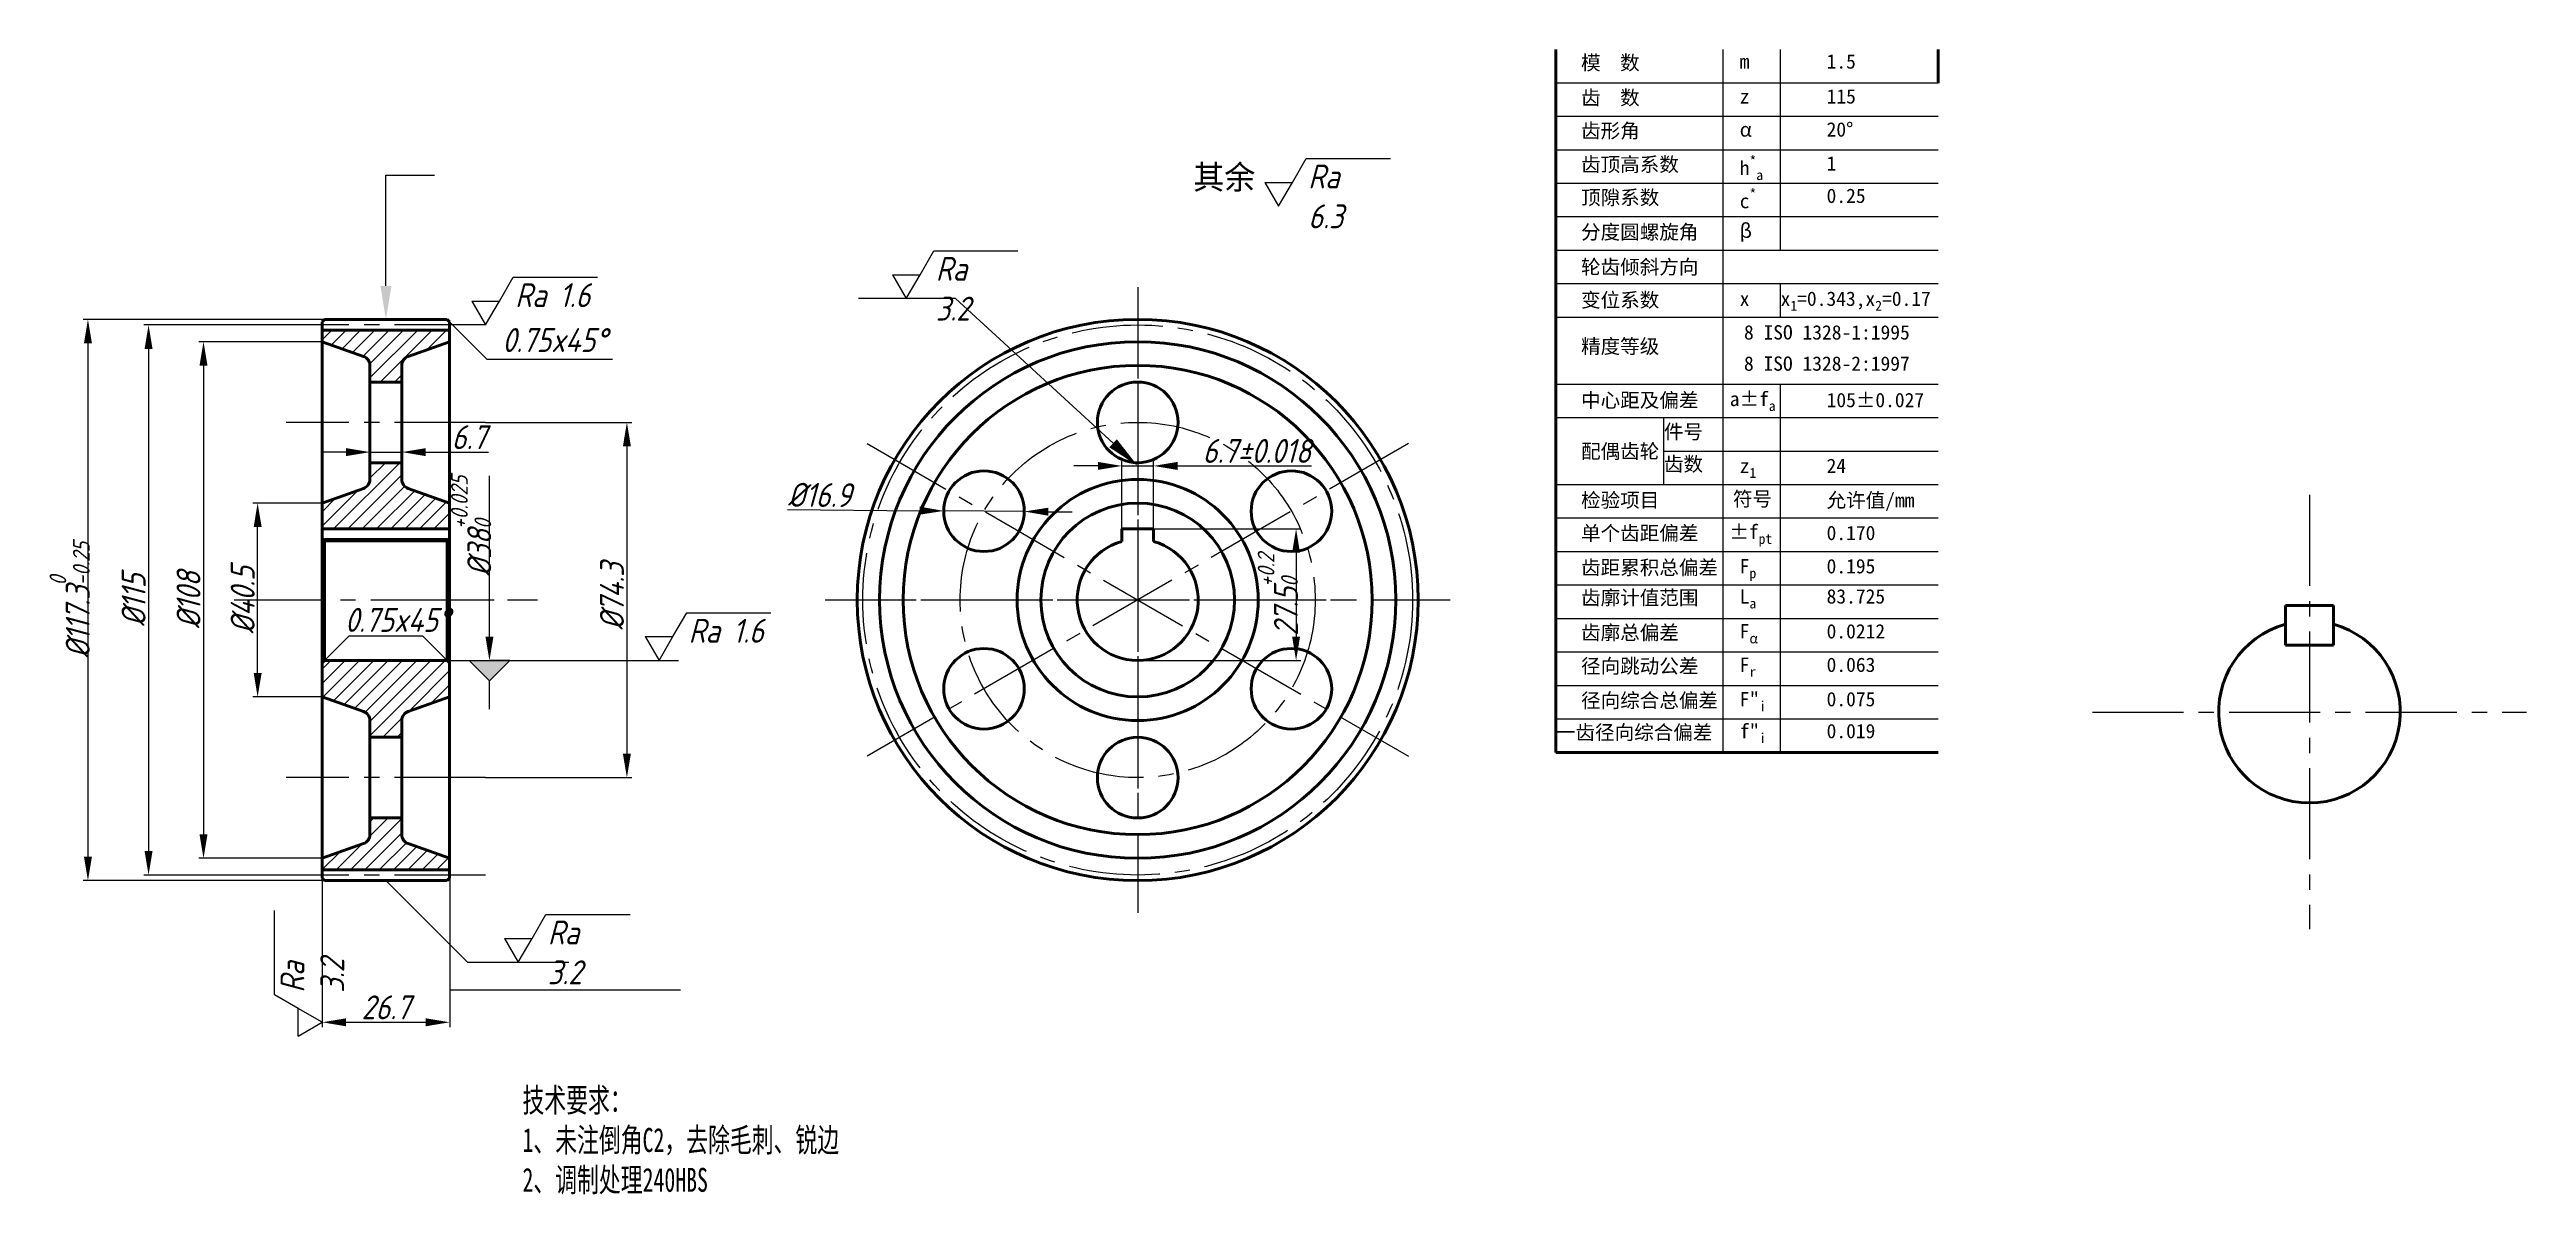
# Model space of a CAD drawing. Header units: millimetres. Extents: x -1183 to 2192, y -627 to 612.
# Drawn here: x -1183 to -665, y 65 to 305 of the extents above; entities that cross this region are included whole.
import ezdxf
from ezdxf import colors
from ezdxf.entities.mleader import LeaderData, LeaderLine
from ezdxf.math import Vec2, Vec3

# ---------------------------------------------------------------- set-up
doc = ezdxf.new("R2010")
doc.units = ezdxf.units.MM
doc.linetypes.add('CENTER2', pattern=[28.575, 19.05, -3.175, 3.175, -3.175])
doc.layers.add('6文字层', color=7, linetype='Continuous')
for name, color, linetype, lineweight in [('剖面线', 7, 'Continuous', 25), ('标注', 7, 'Continuous', 25), ('点划线', 7, 'CENTER2', 25), ('粗实线', 7, 'Continuous', 50), ('细实线', 7, 'Continuous', 25)]:
    doc.layers.add(name, color=color, linetype=linetype, lineweight=lineweight)
doc.styles.add('标注字体', font='gbeitc.shx', dxfattribs={"height": 5, "bigfont": 'gbcbig.shx'})
doc.styles.add('汉字', font='', dxfattribs={"width": 0.67, "height": 3.5})
doc.styles.get('汉字').set_extended_font_data('FangSong_GB2312')
doc.dimstyles.new('副本 标注', dxfattribs={"dimtxt": 5, "dimasz": 5, "dimexe": 1, "dimexo": 0, "dimtad": 1, "dimdec": 1, "dimlfac": 1.5, "dimdsep": 46, "dimtxsty": '标注字体', "dimblk2": 'NONE', "dimsah": 1, "dimcen": -1, "dimadec": 0, "dimazin": 0, "dimtfac": 1, "dimtdec": 1, "dimtmove": 0, "dimatfit": 3, "dimfxl": 1, "dimarcsym": 0})
doc.dimstyles.new('标注', dxfattribs={"dimtxt": 5, "dimasz": 5, "dimexe": 1, "dimexo": 0, "dimtad": 1, "dimdec": 1, "dimdsep": 46, "dimtxsty": '标注字体', "dimcen": -1, "dimadec": 0, "dimazin": 0, "dimtfac": 1, "dimtdec": 1, "dimtmove": 0, "dimatfit": 3, "dimfxl": 1, "dimarcsym": 0})
doc.dimstyles.new('轴径 标注', dxfattribs={"dimtxt": 5, "dimasz": 5, "dimexe": 1, "dimexo": 0, "dimtad": 1, "dimdec": 1, "dimdsep": 46, "dimtxsty": '标注字体', "dimcen": -1, "dimadec": 0, "dimazin": 0, "dimtfac": 1, "dimtdec": 1, "dimtmove": 0, "dimatfit": 3, "dimfxl": 1, "dimarcsym": 0})

msp = doc.modelspace()

# ---------------------------------------------------------------- texts
at = {"layer": '6文字层', "color": 0, "insert": (-1084.132, 87.688), "char_height": 5, "width": 201.64302, "attachment_point": 1, "style": '汉字'}
msp.add_mtext('{\\fSimSun|b0|i0|c134|p2;技术要求：\\P1、未注倒角C2，去除毛刺、锐边\\P2、调制处理240HBS}', dxfattribs=at)
at = {"layer": '标注', "insert": (-943.822, 280.649), "char_height": 5, "attachment_point": 1}
msp.add_mtext_dynamic_manual_height_columns('其余', width=26.87848, gutter_width=25, heights=[0], dxfattribs=at)
at = {"layer": '标注', "char_height": 5, "attachment_point": 1, "style": '标注字体'}
for s, width, gutter_width, insert in [('Ra 6.3', 14.83215, 25, (-919.765, 280.797)), ('Ra 3.2', 14.83215, 25, (-997.678, 261.497)), ('Ra 1.6', 14.83215, 25, (-1085.672, 255.984)), ('0.75x45°', 7.5886, 12.5, (-1088.38, 246.599)), ('0.75x45°', 7.5886, 12.5, (-1121.282, 188.087)), ('Ra 1.6', 14.83215, 25, (-1049.376, 185.817)), ('Ra 3.2', 14.83215, 25, (-1078.833, 122.735))]:
    msp.add_mtext_dynamic_manual_height_columns(s, width=width, gutter_width=gutter_width, heights=[0], dxfattribs=dict(at, insert=insert))
at = {"layer": '标注', "insert": (-1134.765, 107.636), "char_height": 5, "attachment_point": 1, "rotation": 90, "style": '标注字体'}
msp.add_mtext_dynamic_manual_height_columns('Ra 3.2', width=14.83215, gutter_width=25, heights=[0], dxfattribs=at)
at = {"layer": '粗实线', "char_height": 3, "attachment_point": 1}
for s, width, heights, insert in [('{\\fSimSun|b0|i0|c134|p2;模  数}', 13.01981, [8.06], (-862.682, 303.575)), ('{\\fSimSun|b0|i0|c134|p2;m}', 13.01981, [8.06], (-829.496, 303.847)), ('{\\fSimSun|b0|i0|c134|p2;1.5}', 13.01981, [8.06], (-811.316, 303.847)), ('{\\fSimSun|b0|i0|c134|p2;齿  数}', 13.01981, [8.06], (-862.682, 296.272)), ('{\\fSimSun|b0|i0|c134|p2;z}', 13.01981, [8.06], (-829.496, 296.544)), ('{\\fSimSun|b0|i0|c134|p2;115}', 13.01981, [8.06], (-811.316, 296.544)), ('{\\fSimSun|b0|i0|c134|p2;齿形角}', 13.01981, [8.06], (-862.682, 289.357)), ('{\\fSimSun|b0|i0|c134|p2;α}', 13.01981, [8.06], (-829.496, 289.629)), ('{\\fSimSun|b0|i0|c134|p2;20°}', 13.01981, [8.06], (-811.316, 289.629)), ('{\\fSimSun|b0|i0|c134|p2;齿顶高系数}', 22.7328, [7.199], (-862.682, 282.319)), ('\\A1;{\\fSimSun|b0|i0|c134|p2;h\\H0.7x;\\S*^ ;\\S^ a;}', 13.01981, [8.06], (-829.496, 282.591)), ('{\\fSimSun|b0|i0|c134|p2;1}', 13.01981, [8.06], (-811.316, 282.524)), ('{\\fSimSun|b0|i0|c134|p2;顶隙系数}', 19.36459, [7.512], (-862.682, 275.404)), ('\\A1;{\\fSimSun|b0|i0|c134|p2;c\\H0.7x;\\S*^ ;}', 13.01981, [8.06], (-829.496, 275.677)), ('{\\fSimSun|b0|i0|c134|p2;0.25}', 13.01981, [8.06], (-811.316, 275.761)), ('{\\fSimSun|b0|i0|c134|p2;分度圆螺旋角}', 26.25767, [7.825], (-862.682, 268.19)), ('{\\fSimSun|b0|i0|c134|p2;β}', 13.01981, [8.06], (-829.496, 268.462)), ('{\\fSimSun|b0|i0|c134|p2;轮齿倾斜方向}', 27.19764, [7.825], (-862.682, 260.886)), ('{\\fSimSun|b0|i0|c134|p2;变位系数}', 18.68627, [8.312], (-862.682, 253.972)), ('\\A1;{\\fSimSun|b0|i0|c134|p2;x\\H0.7x;\\S^ 1;\\H1.4286x;=0.343,x\\H0.7x;\\S^ 2;\\H1.4286x;=0.17}', 37.85733, [8.06], (-820.942, 254.244)), ('{\\fSimSun|b0|i0|c134|p2;x}', 13.01981, [8.06], (-829.496, 254.244)), ('{\\fSimSun|b0|i0|c134|p2;精度等级}', 17.43024, [8.06], (-862.682, 244.291)), ('{\\fSimSun|b0|i0|c134|p2;8 ISO 1328-1:1995}', 37.53535, [5.839], (-828.603, 247.206)), ('{\\fSimSun|b0|i0|c134|p2;8 ISO 1328-2:1997}', 37.53535, [5.839], (-828.603, 240.68)), ('{\\fSimSun|b0|i0|c134|p2;中心距及偏差}', 26.30754, [6.953], (-862.682, 233.019)), ('\\A1;{\\fSimSun|b0|i0|c134|p2;a\\H1x;%%P\\H1x;f\\H0.7x;\\S^ a;}', 13.01981, [8.06], (-831.573, 233.292)), ('{\\fSimSun|b0|i0|c134|p2;105%%P0.027}', 13.01981, [8.06], (-811.316, 233.057)), ('{\\fSimSun|b0|i0|c134|p2;件号}', 13.01981, [8.06], (-845.345, 226.443)), ('{\\fSimSun|b0|i0|c134|p2;配偶齿轮}', 18.59677, [8.458], (-862.682, 222.345)), ('{\\fSimSun|b0|i0|c134|p2;齿数}', 13.01981, [8.06], (-845.345, 219.673)), ('\\A1;{\\fSimSun|b0|i0|c134|p2;z\\H0.7x;\\S^ 1;}', 13.01981, [8.06], (-829.496, 219.303)), ('{\\fSimSun|b0|i0|c134|p2;24}', 13.01981, [8.06], (-811.316, 219.303)), ('{\\fSimSun|b0|i0|c134|p2;检验项目}', 17.32204, [8.618], (-862.682, 212.116)), ('{\\fSimSun|b0|i0|c134|p2;符号}', 13.01981, [8.06], (-830.908, 212.388)), ('{\\fSimSun|b0|i0|c134|p2;允许值/mm}', 22.01881, [7.366], (-811.336, 212.116)), ('{\\fSimSun|b0|i0|c134|p2;单个齿距偏差}', 28.09619, [8.571], (-862.682, 205.232)), ('\\A1;{\\fSimSun|b0|i0|c134|p2;%%Pf\\H0.7x;\\S^ pt;}', 15.85117, [8.06], (-831.658, 205.505)), ('{\\fSimSun|b0|i0|c134|p2;0.170}', 13.01981, [8.06], (-811.316, 205.27)), ('{\\fSimSun|b0|i0|c134|p2;齿距累积总偏差}', 34.85959, [7.16], (-862.682, 198.043)), ('\\A1;{\\fSimSun|b0|i0|c134|p2;F\\H0.7x;\\S^ p;}', 13.01981, [8.06], (-829.496, 198.315)), ('{\\fSimSun|b0|i0|c134|p2;0.195}', 13.01981, [8.06], (-811.316, 198.315)), ('{\\fSimSun|b0|i0|c134|p2;齿廓计值范围}', 25.19354, [6.097], (-862.682, 191.734)), ('\\A1;{\\fSimSun|b0|i0|c134|p2;L\\H0.7x;\\S^ a;}', 13.01981, [8.06], (-829.496, 192.006)), ('{\\fSimSun|b0|i0|c134|p2;83.725}', 13.01981, [8.06], (-811.316, 192.006)), ('{\\fSimSun|b0|i0|c134|p2;齿廓总偏差}', 24.40814, [8.06], (-862.682, 184.43)), ('\\A1;{\\fSimSun|b0|i0|c134|p2;F\\H0.7x;\\S^ α;}', 13.01981, [8.06], (-829.496, 184.703)), ('{\\fSimSun|b0|i0|c134|p2;0.0212}', 13.01981, [8.06], (-811.316, 184.703)), ('{\\fSimSun|b0|i0|c134|p2;径向跳动公差}', 27.45736, [9.21], (-862.682, 177.435)), ('\\A1;{\\fSimSun|b0|i0|c134|p2;F\\H0.7x;\\S^ r;}', 13.01981, [8.06], (-829.496, 177.708)), ('{\\fSimSun|b0|i0|c134|p2;0.063}', 13.01981, [8.06], (-811.316, 177.708)), ('{\\fSimSun|b0|i0|c134|p2;径向综合总偏差}', 29.60381, [9.09], (-862.682, 170.245)), ('\\A1;{\\fSimSun|b0|i0|c134|p2;F"\\H0.7x;\\S^ i;}', 13.01981, [8.06], (-829.496, 170.517)), ('{\\fSimSun|b0|i0|c134|p2;0.075}', 13.01981, [8.06], (-811.316, 170.517)), ('{\\fSimSun|b0|i0|c134|p2;一齿径向综合偏差}', 35.08918, [9.09], (-867.942, 163.569)), ('\\A1;{\\fSimSun|b0|i0|c134|p2;f"\\H0.7x;\\S^ i;}', 13.01981, [8.06], (-829.496, 163.841)), ('{\\fSimSun|b0|i0|c134|p2;0.019}', 13.01981, [8.06], (-811.316, 163.841))]:
    msp.add_mtext_dynamic_manual_height_columns(s, width=width, gutter_width=35, heights=heights, dxfattribs=dict(at, insert=insert))

# ---------------------------------------------------------------- blocks, each defined once
blk = doc.blocks.new('*D2')
at = {"layer": 'Defpoints', "color": 0, "transparency": 16777216}
for p in [(-1139.54, 210.02), (-1126.03, 210.02), (-1126.03, 169.48)]:
    blk.add_point(p, dxfattribs=at)
at = {"layer": '标注', "color": 0, "lineweight": -2, "transparency": 16777216}
for p, q in [((-1126.03, 210.02), (-1140.54, 210.02)), ((-1139.54, 174.48), (-1139.54, 205.02)), ((-1126.03, 169.48), (-1140.54, 169.48))]:
    blk.add_line(p, q, dxfattribs=at)
at = {"layer": '标注', "color": 0, "transparency": 16777216}
for points in [[(-1140.37, 205.02), (-1138.7, 205.02), (-1139.54, 210.02)], [(-1140.37, 174.48), (-1138.7, 174.48), (-1139.54, 169.48)]]:
    blk.add_solid(points, dxfattribs=at)
at = {"layer": '标注', "color": 0, "transparency": 16777216, "insert": (-1142.66, 189.75), "char_height": 5, "attachment_point": 5, "rotation": 90, "style": '标注字体'}
blk.add_mtext('%%C40.5', dxfattribs=at)
blk = doc.blocks.new('*D3')
at = {"layer": 'Defpoints', "color": 0, "transparency": 16777216}
for p in [(-1126.03, 243.75), (-1150.86, 135.75), (-1126.03, 135.75)]:
    blk.add_point(p, dxfattribs=at)
at = {"layer": '标注', "color": 0, "lineweight": -2, "transparency": 16777216}
for p, q in [((-1126.03, 243.75), (-1151.86, 243.75)), ((-1150.86, 238.75), (-1150.86, 140.75)), ((-1126.03, 135.75), (-1151.86, 135.75))]:
    blk.add_line(p, q, dxfattribs=at)
at = {"layer": '标注', "color": 0, "transparency": 16777216}
for points in [[(-1151.7, 238.75), (-1150.03, 238.75), (-1150.86, 243.75)], [(-1151.7, 140.75), (-1150.03, 140.75), (-1150.86, 135.75)]]:
    blk.add_solid(points, dxfattribs=at)
at = {"layer": '标注', "color": 0, "transparency": 16777216, "insert": (-1153.99, 189.75), "char_height": 5, "attachment_point": 5, "rotation": 90, "style": '标注字体'}
blk.add_mtext('%%C108', dxfattribs=at)
blk = doc.blocks.new('*D4')
at = {"layer": 'Defpoints', "color": 0, "transparency": 16777216}
for p in [(-1133.54, 247.25), (-1162.36, 132.25), (-1133.54, 132.25)]:
    blk.add_point(p, dxfattribs=at)
at = {"layer": '标注', "color": 0, "lineweight": -2, "transparency": 16777216}
for p, q in [((-1133.54, 247.25), (-1163.36, 247.25)), ((-1162.36, 242.25), (-1162.36, 137.25)), ((-1133.54, 132.25), (-1163.36, 132.25))]:
    blk.add_line(p, q, dxfattribs=at)
at = {"layer": '标注', "color": 0, "transparency": 16777216}
for points in [[(-1163.19, 242.25), (-1161.52, 242.25), (-1162.36, 247.25)], [(-1163.19, 137.25), (-1161.52, 137.25), (-1162.36, 132.25)]]:
    blk.add_solid(points, dxfattribs=at)
at = {"layer": '标注', "color": 0, "transparency": 16777216, "insert": (-1165.48, 189.75), "char_height": 5, "attachment_point": 5, "rotation": 90, "style": '标注字体'}
blk.add_mtext('%%C115', dxfattribs=at)
blk = doc.blocks.new('*D5')
at = {"layer": 'Defpoints', "color": 0, "transparency": 16777216}
for p in [(-1099.86, 248.42), (-1175.04, 131.08), (-1099.86, 131.08)]:
    blk.add_point(p, dxfattribs=at)
at = {"layer": '标注', "color": 0, "lineweight": -2, "transparency": 16777216}
for p, q in [((-1099.86, 248.42), (-1176.04, 248.42)), ((-1175.04, 243.42), (-1175.04, 136.08)), ((-1099.86, 131.08), (-1176.04, 131.08))]:
    blk.add_line(p, q, dxfattribs=at)
at = {"layer": '标注', "color": 0, "transparency": 16777216}
for points in [[(-1175.87, 243.42), (-1174.2, 243.42), (-1175.04, 248.42)], [(-1175.87, 136.08), (-1174.2, 136.08), (-1175.04, 131.08)]]:
    blk.add_solid(points, dxfattribs=at)
at = {"layer": '标注', "color": 0, "transparency": 16777216, "insert": (-1178.87, 189.75), "char_height": 5, "attachment_point": 5, "rotation": 90, "style": '标注字体'}
blk.add_mtext('%%C117.3{\\H0.7x;\\S0^ -0.25;}', dxfattribs=at)
blk = doc.blocks.new('*D6')
at = {"layer": 'Defpoints', "color": 0, "transparency": 16777216}
for p in [(-1091.85, 226.88), (-1091.85, 152.61), (-1062.29, 152.61)]:
    blk.add_point(p, dxfattribs=at)
at = {"layer": '标注', "color": 0, "lineweight": -2, "transparency": 16777216}
for p, q in [((-1091.85, 226.88), (-1061.29, 226.88)), ((-1062.29, 221.88), (-1062.29, 157.61)), ((-1091.85, 152.61), (-1061.29, 152.61))]:
    blk.add_line(p, q, dxfattribs=at)
at = {"layer": '标注', "color": 0, "transparency": 16777216}
for points in [[(-1063.12, 221.88), (-1061.46, 221.88), (-1062.29, 226.88)], [(-1063.12, 157.61), (-1061.46, 157.61), (-1062.29, 152.61)]]:
    blk.add_solid(points, dxfattribs=at)
at = {"layer": '标注', "color": 0, "transparency": 16777216, "insert": (-1065.41, 190.52), "char_height": 5, "attachment_point": 5, "rotation": 90, "style": '标注字体'}
blk.add_mtext('%%C74.3', dxfattribs=at)
blk = doc.blocks.new('*D7')
at = {"layer": 'Defpoints', "color": 0, "transparency": 16777216}
for p in [(-1126.03, 131.58), (-1099.36, 131.58), (-1099.36, 101.46)]:
    blk.add_point(p, dxfattribs=at)
at = {"layer": '标注', "color": 0, "lineweight": -2, "transparency": 16777216}
for p, q in [((-1126.03, 131.58), (-1126.03, 100.46)), ((-1099.36, 131.58), (-1099.36, 100.46)), ((-1121.03, 101.46), (-1104.36, 101.46))]:
    blk.add_line(p, q, dxfattribs=at)
at = {"layer": '标注', "color": 0, "transparency": 16777216}
for points in [[(-1121.03, 102.29), (-1121.03, 100.62), (-1126.03, 101.46)], [(-1104.36, 102.29), (-1104.36, 100.62), (-1099.36, 101.46)]]:
    blk.add_solid(points, dxfattribs=at)
at = {"layer": '标注', "color": 0, "transparency": 16777216, "insert": (-1112.7, 104.58), "char_height": 5, "attachment_point": 5, "style": '标注字体'}
blk.add_mtext('26.7', dxfattribs=at)
blk = doc.blocks.new('*D8')
at = {"layer": 'Defpoints', "color": 0, "transparency": 16777216}
for p in [(-996.02, 208.38), (-979.16, 208.25)]:
    blk.add_point(p, dxfattribs=at)
at = {"layer": '标注', "color": 0, "lineweight": -2, "transparency": 16777216}
for p, q in [((-1028.72, 208.64), (-1001.02, 208.42)), ((-979.16, 208.25), (-996.02, 208.38)), ((-974.16, 208.21), (-969.16, 208.17))]:
    blk.add_line(p, q, dxfattribs=at)
at = {"layer": '标注', "color": 0, "transparency": 16777216}
for points in [[(-1001.01, 209.26), (-1001.03, 207.59), (-996.02, 208.38)], [(-974.15, 209.04), (-974.16, 207.38), (-979.16, 208.25)]]:
    blk.add_solid(points, dxfattribs=at)
at = {"layer": '标注', "color": 0, "transparency": 16777216, "insert": (-1021.98, 211.71), "char_height": 5, "attachment_point": 5, "rotation": 359.5469, "style": '标注字体'}
blk.add_mtext('%%C16.9', dxfattribs=at)
blk = doc.blocks.new('*D9')
at = {"layer": 'Defpoints', "color": 0, "transparency": 16777216}
for p in [(-1116.03, 220.93), (-1109.36, 220.93), (-1109.36, 220.67)]:
    blk.add_point(p, dxfattribs=at)
at = {"layer": '标注', "color": 0, "lineweight": -2, "transparency": 16777216}
for p, q in [((-1121.03, 220.67), (-1126.03, 220.67)), ((-1116.03, 220.93), (-1116.03, 219.67)), ((-1116.03, 220.67), (-1109.36, 220.67)), ((-1109.36, 220.93), (-1109.36, 219.67)), ((-1104.36, 220.67), (-1091.24, 220.67))]:
    blk.add_line(p, q, dxfattribs=at)
at = {"layer": '标注', "color": 0, "transparency": 16777216}
for points in [[(-1121.03, 221.5), (-1121.03, 219.83), (-1116.03, 220.67)], [(-1104.36, 221.5), (-1104.36, 219.83), (-1109.36, 220.67)]]:
    blk.add_solid(points, dxfattribs=at)
at = {"layer": '标注', "color": 0, "transparency": 16777216, "insert": (-1095.3, 223.79), "char_height": 5, "attachment_point": 5, "style": '标注字体'}
blk.add_mtext('6.7', dxfattribs=at)
blk = doc.blocks.new('*D11')
at = {"layer": 'Defpoints', "color": 0, "transparency": 16777216}
for p in [(-1099.36, 189.75), (-1091.04, 189.75), (-1099.86, 177.08)]:
    blk.add_point(p, dxfattribs=at)
at = {"layer": '标注', "color": 0, "lineweight": -2, "transparency": 16777216}
for p, q in [((-1091.04, 189.75), (-1091.04, 215.68)), ((-1099.36, 189.75), (-1090.04, 189.75)), ((-1091.04, 182.08), (-1091.04, 189.75)), ((-1099.86, 177.08), (-1090.04, 177.08))]:
    blk.add_line(p, q, dxfattribs=at)
at = {"layer": '标注', "color": 0, "transparency": 16777216}
blk.add_solid([(-1091.88, 182.08), (-1090.21, 182.08), (-1091.04, 177.08)], dxfattribs=at)
at = {"layer": '标注', "color": 0, "transparency": 16777216, "insert": (-1094.88, 205.21), "char_height": 5, "attachment_point": 5, "rotation": 90, "style": '标注字体'}
blk.add_mtext('%%C38{\\H0.7x;\\S+0.025^ 0;}', dxfattribs=at)
blk = doc.blocks.new('_None')
blk = doc.blocks.new('*D13')
at = {"layer": 'Defpoints', "color": 0, "transparency": 16777216}
for p in [(-952.1, 217.78), (-958.76, 204.62), (-952.1, 204.62)]:
    blk.add_point(p, dxfattribs=at)
at = {"layer": '标注', "color": 0, "lineweight": -2, "transparency": 16777216}
for p, q in [((-963.76, 217.78), (-968.76, 217.78)), ((-958.76, 204.62), (-958.76, 218.78)), ((-958.76, 217.78), (-952.1, 217.78)), ((-952.1, 204.62), (-952.1, 218.78)), ((-947.1, 217.78), (-919.07, 217.78))]:
    blk.add_line(p, q, dxfattribs=at)
at = {"layer": '标注', "color": 0, "transparency": 16777216}
for points in [[(-963.76, 218.62), (-963.76, 216.95), (-958.76, 217.78)], [(-947.1, 218.62), (-947.1, 216.95), (-952.1, 217.78)]]:
    blk.add_solid(points, dxfattribs=at)
at = {"layer": '标注', "color": 0, "transparency": 16777216, "insert": (-930.53, 220.91), "char_height": 5, "attachment_point": 5, "style": '标注字体'}
blk.add_mtext('6.7%%P0.018', dxfattribs=at)
blk = doc.blocks.new('*D14')
at = {"layer": 'Defpoints', "color": 0, "transparency": 16777216}
for p in [(-955.43, 204.62), (-955.43, 177.08), (-922.3, 177.08)]:
    blk.add_point(p, dxfattribs=at)
at = {"layer": '标注', "color": 0, "lineweight": -2, "transparency": 16777216}
for p, q in [((-955.43, 204.62), (-921.3, 204.62)), ((-922.3, 199.62), (-922.3, 182.08)), ((-955.43, 177.08), (-921.3, 177.08))]:
    blk.add_line(p, q, dxfattribs=at)
at = {"layer": '标注', "color": 0, "transparency": 16777216}
for points in [[(-923.13, 199.62), (-921.47, 199.62), (-922.3, 204.62)], [(-923.13, 182.08), (-921.47, 182.08), (-922.3, 177.08)]]:
    blk.add_solid(points, dxfattribs=at)
at = {"layer": '标注', "color": 0, "transparency": 16777216, "insert": (-926.13, 190.85), "char_height": 5, "attachment_point": 5, "rotation": 90, "style": '标注字体'}
blk.add_mtext('27.5{\\H0.7x;\\S+0.2^ 0;}', dxfattribs=at)

# ---------------------------------------------------------------- dimensions: what is measured, and where the dimension line sits
at = {"layer": '标注'}
dim = msp.add_linear_dim(base=(-1175.037, 131.08), p1=(-1099.865, 248.42), p2=(-1099.865, 131.08), angle=90, text='<>{\\H0.7x;\\S0^ -0.25;}', dimstyle='轴径 标注', override={"dimpost": '%%C<>'}, dxfattribs=at)
dim.commit()
dim.dimension.update_dxf_attribs({"geometry": '*D5', "text_midpoint": (-1175.037, 189.75), "dimtype": 160})
for base, p1, p2, picture, middle in [((-1162.358, 132.25), (-1133.542, 247.25), (-1133.542, 132.25), '*D4', (-1162.358, 189.75)), ((-1150.863, 135.746), (-1126.031, 243.753), (-1126.031, 135.746), '*D3', (-1150.863, 189.75)), ((-1062.289, 152.615), (-1091.853, 226.885), (-1091.853, 152.615), '*D6', (-1062.289, 190.516)), ((-1139.537, 210.016), (-1126.031, 169.483), (-1126.031, 210.016), '*D2', (-1139.537, 189.75))]:
    dim = msp.add_linear_dim(base=base, p1=p1, p2=p2, angle=90, dimstyle='轴径 标注', override={"dimpost": '%%C<>'}, dxfattribs=at)
    dim.commit()
    dim.dimension.update_dxf_attribs({"geometry": picture, "text_midpoint": middle, "dimtype": 160})
dim = msp.add_linear_dim(base=(-1109.365, 220.668), p1=(-1116.031, 220.925), p2=(-1109.365, 220.925), dimstyle='标注', dxfattribs=at)
dim.commit()
dim.dimension.update_dxf_attribs({"geometry": '*D9', "text_midpoint": (-1095.302, 223.793)})
dim = msp.add_linear_dim(base=(-1091.042, 189.75), p1=(-1099.865, 177.083), p2=(-1099.365, 189.75), angle=90, text='%%C38{\\H0.7x;\\S+0.025^ 0;}', dimstyle='副本 标注', dxfattribs=at)
dim.commit()
dim.dimension.update_dxf_attribs({"geometry": '*D11', "text_midpoint": (-1091.042, 205.213), "dimtype": 160})
dim = msp.add_linear_dim(base=(-952.095, 217.782), p1=(-958.762, 204.616), p2=(-952.095, 204.616), text='<>%%P0.018', dimstyle='标注', dxfattribs=at)
dim.commit()
dim.dimension.update_dxf_attribs({"geometry": '*D13', "text_midpoint": (-930.533, 217.782), "dimtype": 160})
dim = msp.add_diameter_dim_2p(p1=(-979.155, 208.251), p2=(-996.021, 208.384), dimstyle='轴径 标注', override={"dimpost": '%%C<>'}, dxfattribs=at)
dim.commit()
dim.dimension.update_dxf_attribs({"geometry": '*D8', "text_midpoint": (-1022, 208.589), "dimtype": 163})
dim = msp.add_linear_dim(base=(-922.3, 177.083), p1=(-955.428, 204.616), p2=(-955.428, 177.083), angle=90, text='<>{\\H0.7x;\\S+0.2^ 0;}', dimstyle='标注', dxfattribs=at)
dim.commit()
dim.dimension.update_dxf_attribs({"geometry": '*D14', "text_midpoint": (-926.133, 190.85)})
dim = msp.add_linear_dim(base=(-1099.365, 101.455), p1=(-1126.031, 131.58), p2=(-1099.365, 131.58), dimstyle='标注', override={"dimtxsty": '标注字体'}, dxfattribs=at)
dim.commit()
dim.dimension.update_dxf_attribs({"geometry": '*D7', "text_midpoint": (-1112.698, 104.58)})

# ---------------------------------------------------------------- hatches: boundary and pattern name
at = {"layer": '剖面线'}
h = msp.add_hatch(dxfattribs=at)
h.set_pattern_fill('ANSI31', color=256, scale=0.666667)
h.set_pattern_definition([(45, (-1279.4362, 54.8016), (-1.49671, 1.49671), [])])
h.paths.add_polyline_path([(-1099.365, 243.753), (-1099.365, 246.17), (-1112.698, 246.17), (-1126.031, 246.17), (-1126.031, 243.753), (-1117.365, 240.689, -0.3178503), (-1116.031, 238.804), (-1116.031, 235.318), (-1112.698, 235.318), (-1109.365, 235.318), (-1109.365, 238.804, -0.3178503), (-1108.031, 240.689)])
h.paths.add_polyline_path([(-1108.031, 213.08, -0.3178503), (-1109.365, 214.966), (-1109.365, 218.451), (-1112.698, 218.451), (-1116.031, 218.451), (-1116.031, 214.966, -0.3178503), (-1117.365, 213.08), (-1126.031, 210.016), (-1126.031, 204.616), (-1099.365, 204.616), (-1099.365, 210.016)])
h.paths.add_polyline_path([(-1099.365, 169.483), (-1099.365, 176.583), (-1099.865, 177.083), (-1125.531, 177.083), (-1126.031, 176.583), (-1126.031, 169.483), (-1117.365, 166.419, -0.3178503), (-1116.031, 164.534), (-1116.031, 161.048), (-1112.698, 161.048), (-1109.365, 161.048), (-1109.365, 164.534, -0.3178503), (-1108.031, 166.419)])
h.paths.add_polyline_path([(-1108.031, 138.81, -0.3178503), (-1109.365, 140.696), (-1109.365, 144.181), (-1112.698, 144.181), (-1116.031, 144.181), (-1116.031, 140.696, -0.3178503), (-1117.365, 138.81), (-1126.031, 135.746), (-1126.031, 133.33), (-1112.698, 133.33), (-1099.365, 133.33), (-1099.365, 135.746)])
at = {"layer": '标注'}
h = msp.add_hatch(color=256, dxfattribs=at)
h.dxf.hatch_style = 1
h.paths.add_polyline_path([(-1086.8, 177.083), (-1091.042, 177.083), (-1095.285, 177.083), (-1091.042, 172.84)])

# ---------------------------------------------------------------- linework, layer by layer
for p, q in [((-923.059, 277.063), (-920.172, 282.063)), ((-920.172, 282.063), (-902.564, 282.063)), ((-1112.338, 278.574), (-1102.539, 278.574)), ((-928.832, 277.063), (-923.059, 277.063)), ((-928.832, 277.063), (-925.945, 272.063)), ((-925.945, 272.063), (-923.059, 277.063)), ((-1000.972, 257.763), (-998.086, 262.763)), ((-998.086, 262.763), (-980.478, 262.763)), ((-1088.967, 252.25), (-1086.08, 257.25)), ((-1086.08, 257.25), (-1068.472, 257.25)), ((-1006.746, 257.763), (-1000.972, 257.763)), ((-1006.746, 257.763), (-1003.859, 252.763)), ((-1003.859, 252.763), (-1000.972, 257.763)), ((-1094.74, 252.25), (-1088.967, 252.25)), ((-1094.74, 252.25), (-1091.853, 247.25)), ((-1091.853, 247.25), (-1088.967, 252.25)), ((-993.895, 252.763), (-1013.824, 252.763)), ((-1099.365, 247.92), (-1091.573, 240.128)), ((-1099.365, 247.92), (-1091.573, 240.128)), ((-1091.573, 240.128), (-1065.307, 240.128)), ((-1052.67, 182.083), (-1049.783, 187.083)), ((-1049.783, 187.083), (-1032.176, 187.083)), ((-1125.531, 177.083), (-1120.369, 182.245)), ((-1120.369, 182.245), (-1105.027, 182.245)), ((-1099.865, 177.083), (-1105.027, 182.245)), ((-1058.444, 182.083), (-1052.67, 182.083)), ((-1058.444, 182.083), (-1055.557, 177.083)), ((-1055.557, 177.083), (-1052.67, 182.083)), ((-1099.865, 177.083), (-1051.472, 177.083)), ((-1091.042, 172.84), (-1095.285, 177.083)), ((-1095.285, 177.083), (-1091.042, 177.083)), ((-1091.042, 172.84), (-1086.8, 177.083)), ((-1086.8, 177.083), (-1091.042, 177.083)), ((-1091.042, 166.912), (-1091.042, 172.84)), ((-1112.698, 131.08), (-1095.619, 114.001)), ((-1136.031, 107.229), (-1136.031, 124.836)), ((-1082.127, 119.001), (-1079.24, 124.001)), ((-1079.24, 124.001), (-1061.633, 124.001)), ((-1095.619, 114.001), (-1074.409, 114.001)), ((-1087.901, 119.001), (-1082.127, 119.001)), ((-1087.901, 119.001), (-1085.014, 114.001)), ((-1085.014, 114.001), (-1082.127, 119.001)), ((-1131.031, 104.342), (-1136.031, 107.229)), ((-1131.031, 98.568), (-1131.031, 104.342)), ((-1126.031, 101.455), (-1131.031, 104.342)), ((-1099.365, 108.256), (-1051.061, 108.256)), ((-1131.031, 98.568), (-1126.031, 101.455))]:
    msp.add_line(p, q, dxfattribs=at)
at = {"layer": '点划线'}
for p, q in [((-955.428, 255.125), (-955.428, 124.374)), ((-1091.853, 247.25), (-1133.542, 247.25)), ((-955.428, 235.149), (-955.428, 144.35)), ((-1091.853, 226.885), (-1133.542, 226.885)), ((-1012.045, 222.437), (-898.812, 157.062)), ((-898.812, 222.437), (-1012.045, 157.062)), ((-710.306, 211.73), (-710.306, 120.931)), ((-1144.435, 189.75), (-1080.96, 189.75)), ((-1020.804, 189.75), (-890.053, 189.75)), ((-1000.828, 189.75), (-910.029, 189.75)), ((-755.706, 166.33), (-664.907, 166.33)), ((-1091.853, 152.615), (-1133.542, 152.615)), ((-1091.853, 132.25), (-1133.542, 132.25))]:
    msp.add_line(p, q, dxfattribs=at)
for radius in [57.5, 37.135]:
    msp.add_circle((-955.428, 189.75), radius, dxfattribs=at)
at = {"layer": '粗实线'}
for p, q in [((-867.942, 297.83), (-867.942, 304.83)), ((-787.942, 304.83), (-787.942, 297.83)), ((-867.942, 290.83), (-867.942, 297.83)), ((-867.942, 283.83), (-867.942, 290.83)), ((-867.942, 276.83), (-867.942, 283.83)), ((-867.942, 269.83), (-867.942, 276.83)), ((-867.942, 262.83), (-867.942, 269.83)), ((-867.942, 255.83), (-867.942, 262.83)), ((-867.942, 248.83), (-867.942, 255.83)), ((-867.942, 241.83), (-867.942, 248.83)), ((-1125.531, 248.42), (-1126.031, 247.92)), ((-1126.031, 189.75), (-1126.031, 247.92)), ((-1112.698, 246.17), (-1126.031, 246.17)), ((-1117.365, 240.689), (-1126.031, 243.753)), ((-1125.531, 248.42), (-1112.698, 248.42)), ((-1099.865, 248.42), (-1112.698, 248.42)), ((-1112.698, 246.17), (-1099.365, 246.17)), ((-1108.031, 240.689), (-1099.365, 243.753)), ((-1099.865, 248.42), (-1099.365, 247.92)), ((-1099.365, 189.75), (-1099.365, 247.92)), ((-1116.031, 226.885), (-1116.031, 238.804)), ((-1109.365, 226.885), (-1109.365, 238.804)), ((-867.942, 234.83), (-867.942, 241.83)), ((-1112.698, 235.318), (-1116.031, 235.318)), ((-1112.698, 235.318), (-1109.365, 235.318)), ((-867.942, 227.83), (-867.942, 234.83)), ((-1116.031, 226.885), (-1116.031, 214.966)), ((-1109.365, 226.885), (-1109.365, 214.966)), ((-867.942, 220.83), (-867.942, 227.83)), ((-1112.698, 218.451), (-1116.031, 218.451)), ((-1112.698, 218.451), (-1109.365, 218.451)), ((-867.942, 213.83), (-867.942, 220.83)), ((-1117.365, 213.08), (-1126.031, 210.016)), ((-1108.031, 213.08), (-1099.365, 210.016)), ((-867.942, 206.83), (-867.942, 213.83)), ((-1099.365, 204.616), (-1126.031, 204.616)), ((-1125.531, 202.133), (-1126.031, 202.633)), ((-1099.865, 202.416), (-1125.531, 202.416)), ((-1099.865, 202.133), (-1125.531, 202.133)), ((-1125.531, 202.133), (-1125.531, 177.083)), ((-1099.865, 202.133), (-1099.365, 202.633)), ((-1099.865, 202.133), (-1099.865, 177.083)), ((-955.428, 204.616), (-958.762, 204.616)), ((-958.762, 204.616), (-958.762, 201.97)), ((-955.428, 204.616), (-952.095, 204.616)), ((-952.095, 204.616), (-952.095, 201.97)), ((-867.942, 199.83), (-867.942, 206.83)), ((-867.942, 192.83), (-867.942, 199.83)), ((-867.942, 185.83), (-867.942, 192.83)), ((-1126.031, 189.75), (-1126.031, 131.58)), ((-1099.365, 189.75), (-1099.365, 131.58)), ((-710.306, 188.63), (-715.306, 188.63)), ((-715.306, 188.63), (-715.306, 184.661)), ((-710.306, 188.63), (-705.306, 188.63)), ((-705.306, 188.63), (-705.306, 184.661)), ((-867.942, 178.83), (-867.942, 185.83)), ((-715.306, 180.33), (-715.306, 184.661)), ((-705.306, 180.33), (-705.306, 184.661)), ((-1125.531, 177.083), (-1126.031, 176.583)), ((-1099.865, 177.083), (-1125.531, 177.083)), ((-1099.865, 177.083), (-1099.365, 176.583)), ((-867.942, 171.83), (-867.942, 178.83)), ((-710.306, 180.33), (-715.306, 180.33)), ((-710.306, 180.33), (-705.306, 180.33)), ((-867.942, 164.83), (-867.942, 171.83)), ((-1117.365, 166.419), (-1126.031, 169.483)), ((-1108.031, 166.419), (-1099.365, 169.483)), ((-1116.031, 152.615), (-1116.031, 164.534)), ((-1112.698, 161.048), (-1116.031, 161.048)), ((-1112.698, 161.048), (-1109.365, 161.048)), ((-1109.365, 152.615), (-1109.365, 164.534)), ((-867.942, 157.83), (-867.942, 164.83)), ((-832.942, 157.83), (-867.942, 157.83)), ((-820.942, 157.83), (-832.942, 157.83)), ((-787.942, 157.83), (-820.942, 157.83)), ((-1116.031, 152.615), (-1116.031, 140.696)), ((-1109.365, 152.615), (-1109.365, 140.696)), ((-1112.698, 144.181), (-1116.031, 144.181)), ((-1112.698, 144.181), (-1109.365, 144.181)), ((-1117.365, 138.81), (-1126.031, 135.746)), ((-1108.031, 138.81), (-1099.365, 135.746)), ((-1112.698, 133.33), (-1126.031, 133.33)), ((-1125.531, 131.08), (-1126.031, 131.58)), ((-1125.531, 131.08), (-1112.698, 131.08)), ((-1112.698, 133.33), (-1099.365, 133.33)), ((-1099.865, 131.08), (-1112.698, 131.08)), ((-1099.865, 131.08), (-1099.365, 131.58))]:
    msp.add_line(p, q, dxfattribs=at)
for centre, radius in [((-955.428, 189.75), 58.67), ((-955.428, 189.75), 54.003), ((-955.428, 189.75), 49.054), ((-955.428, 226.885), 8.433), ((-987.588, 208.317), 8.433), ((-955.428, 189.75), 25.216), ((-923.269, 208.317), 8.433), ((-955.428, 189.75), 20.267), ((-987.588, 171.182), 8.433), ((-923.269, 171.182), 8.433), ((-955.428, 152.615), 8.433)]:
    msp.add_circle(centre, radius, dxfattribs=at)
for centre, radius, start, end in [((-1118.031, 238.804), 2, 0, 70.5315), ((-1107.365, 238.804), 2, 109.4685, 180), ((-1118.031, 214.966), 2, 289.4685, 0), ((-1107.365, 214.966), 2, 180, 250.5315), ((-955.428, 189.75), 12.667, 105.25752, 74.74248), ((-710.306, 166.33), 19, 105.25752, 74.74248), ((-1118.031, 164.534), 2, 0, 70.5315), ((-1107.365, 164.534), 2, 109.4685, 180), ((-1118.031, 140.696), 2, 289.4685, 0), ((-1107.365, 140.696), 2, 180, 250.5315)]:
    msp.add_arc(centre, radius, start, end, dxfattribs=at)
at = {"layer": '细实线'}
for p, q in [((-832.942, 297.83), (-832.942, 304.83)), ((-820.942, 297.83), (-820.942, 304.83)), ((-832.942, 297.83), (-867.942, 297.83)), ((-820.942, 297.83), (-832.942, 297.83)), ((-832.942, 290.83), (-832.942, 297.83)), ((-787.942, 297.83), (-820.942, 297.83)), ((-820.942, 290.83), (-820.942, 297.83)), ((-832.942, 290.83), (-867.942, 290.83)), ((-820.942, 290.83), (-832.942, 290.83)), ((-832.942, 283.83), (-832.942, 290.83)), ((-787.942, 290.83), (-820.942, 290.83)), ((-820.942, 283.83), (-820.942, 290.83)), ((-832.942, 283.83), (-867.942, 283.83)), ((-820.942, 283.83), (-832.942, 283.83)), ((-832.942, 276.83), (-832.942, 283.83)), ((-787.942, 283.83), (-820.942, 283.83)), ((-820.942, 276.83), (-820.942, 283.83)), ((-832.942, 276.83), (-867.942, 276.83)), ((-820.942, 276.83), (-832.942, 276.83)), ((-832.942, 269.83), (-832.942, 276.83)), ((-787.942, 276.83), (-820.942, 276.83)), ((-820.942, 269.83), (-820.942, 276.83)), ((-832.942, 269.83), (-867.942, 269.83)), ((-820.942, 269.83), (-832.942, 269.83)), ((-832.942, 262.83), (-832.942, 269.83)), ((-787.942, 269.83), (-820.942, 269.83)), ((-820.942, 262.83), (-820.942, 269.83)), ((-832.942, 262.83), (-867.942, 262.83)), ((-820.942, 262.83), (-832.942, 262.83)), ((-832.942, 255.83), (-832.942, 262.83)), ((-787.942, 262.83), (-820.942, 262.83)), ((-832.942, 255.83), (-867.942, 255.83)), ((-820.942, 255.83), (-832.942, 255.83)), ((-832.942, 248.83), (-832.942, 255.83)), ((-787.942, 255.83), (-820.942, 255.83)), ((-820.942, 248.83), (-820.942, 255.83)), ((-832.942, 248.83), (-867.942, 248.83)), ((-820.942, 248.83), (-832.942, 248.83)), ((-832.942, 241.83), (-832.942, 248.83)), ((-787.942, 248.83), (-820.942, 248.83)), ((-832.942, 234.83), (-832.942, 241.83)), ((-832.942, 234.83), (-867.942, 234.83)), ((-832.942, 227.83), (-832.942, 234.83)), ((-820.942, 234.83), (-832.942, 234.83)), ((-820.942, 227.83), (-820.942, 234.83)), ((-787.942, 234.83), (-820.942, 234.83)), ((-832.942, 227.83), (-867.942, 227.83)), ((-845.345, 220.83), (-845.345, 227.83)), ((-820.942, 227.83), (-832.942, 227.83)), ((-832.942, 220.83), (-832.942, 227.83)), ((-787.942, 227.83), (-820.942, 227.83)), ((-820.942, 220.83), (-820.942, 227.83)), ((-820.942, 220.83), (-845.345, 220.83)), ((-845.345, 213.83), (-845.345, 220.83)), ((-832.942, 213.83), (-832.942, 220.83)), ((-787.942, 220.83), (-820.942, 220.83)), ((-820.942, 213.83), (-820.942, 220.83)), ((-832.942, 213.83), (-867.942, 213.83)), ((-820.942, 213.83), (-832.942, 213.83)), ((-832.942, 206.83), (-832.942, 213.83)), ((-787.942, 213.83), (-820.942, 213.83)), ((-820.942, 206.83), (-820.942, 213.83)), ((-832.942, 206.83), (-867.942, 206.83)), ((-820.942, 206.83), (-832.942, 206.83)), ((-832.942, 199.83), (-832.942, 206.83)), ((-787.942, 206.83), (-820.942, 206.83)), ((-820.942, 199.83), (-820.942, 206.83)), ((-832.942, 199.83), (-867.942, 199.83)), ((-820.942, 199.83), (-832.942, 199.83)), ((-832.942, 192.83), (-832.942, 199.83)), ((-787.942, 199.83), (-820.942, 199.83)), ((-820.942, 192.83), (-820.942, 199.83)), ((-832.942, 192.83), (-867.942, 192.83)), ((-820.942, 192.83), (-832.942, 192.83)), ((-832.942, 185.83), (-832.942, 192.83)), ((-787.942, 192.83), (-820.942, 192.83)), ((-820.942, 185.83), (-820.942, 192.83)), ((-832.942, 185.83), (-867.942, 185.83)), ((-820.942, 185.83), (-832.942, 185.83)), ((-832.942, 178.83), (-832.942, 185.83)), ((-787.942, 185.83), (-820.942, 185.83)), ((-820.942, 178.83), (-820.942, 185.83)), ((-832.942, 178.83), (-867.942, 178.83)), ((-820.942, 178.83), (-832.942, 178.83)), ((-832.942, 171.83), (-832.942, 178.83)), ((-787.942, 178.83), (-820.942, 178.83)), ((-820.942, 171.83), (-820.942, 178.83)), ((-832.942, 171.83), (-867.942, 171.83)), ((-820.942, 171.83), (-832.942, 171.83)), ((-832.942, 164.83), (-832.942, 171.83)), ((-787.942, 171.83), (-820.942, 171.83)), ((-820.942, 164.83), (-820.942, 171.83)), ((-832.942, 164.83), (-867.942, 164.83)), ((-820.942, 164.83), (-832.942, 164.83)), ((-832.942, 157.83), (-832.942, 164.83)), ((-787.942, 164.83), (-820.942, 164.83)), ((-820.942, 157.83), (-820.942, 164.83))]:
    msp.add_line(p, q, dxfattribs=at)

msp.set_redraw_order([(e.dxf.handle, doc.entitydb.next_handle()) for e in msp.query("TEXT MTEXT ATTDEF DIMENSION ARC_DIMENSION")])  # texts and dimensions are drawn at this point

# ---------------------------------------------------------------- leaders
at = {"layer": '标注'}
ml = msp.add_multileader_mtext('Standard', dxfattribs=at)
ml.set_content('', color=256)
ml.set_leader_properties()
ml.build(insert=Vec2(0, 0))
ml.multileader.update_dxf_attribs({"text_right_attachment_type": 6, "dogleg_length": 0.36, "arrow_head_size": 7})
ctx = ml.context
ctx.base_point, ctx.char_height, ctx.arrow_head_size, ctx.landing_gap_size, ctx.plane_origin = Vec3(-1112.338, 278.574), 7, 7, 0.09, Vec3(-1112.698, 248.42)
ctx.right_attachment = 6
notes = []
notes.append((ctx, [(0, (1, 1, 0), (-1112.698, 278.574), (1, 0), 0.36, [(0, [(-1112.698, 248.42)], 0, [])])]))
ctx.mtext.insert, ctx.mtext.flow_direction = Vec3(-1112.248, 282.074), 5
ml = msp.add_multileader_mtext('Standard', dxfattribs=at)
ml.set_content('', color=256)
ml.set_leader_properties()
ml.build(insert=Vec2(0, 0))
ml.multileader.update_dxf_attribs({"text_right_attachment_type": 6, "dogleg_length": 0.36, "arrow_head_size": 7})
ctx = ml.context
ctx.base_point, ctx.char_height, ctx.arrow_head_size, ctx.landing_gap_size, ctx.plane_origin = Vec3(-994.075, 256.263), 7, 7, 0.09, Vec3(-955.428, 214.657)
ctx.right_attachment, ctx.text_align_type = 6, 2
notes.append((ctx, [(0, (1, 1, 0), (-993.535, 252.763), (-1, 0), 0.36, [(0, [(-955.428, 217.782)], 0, [])])]))
ctx.mtext.insert, ctx.mtext.alignment, ctx.mtext.flow_direction = Vec3(-993.985, 259.763), 3, 5
for ctx, leaders in notes:
    for number, flags, end, landing, length, lines in leaders:
        leader = LeaderData()
        leader.index, (leader.has_last_leader_line, leader.has_dogleg_vector, leader.attachment_direction) = number, flags
        leader.last_leader_point, leader.dogleg_vector, leader.dogleg_length = Vec3(end), Vec3(landing), length
        for number, points, colour, breaks in lines:
            line = LeaderLine()
            line.index, line.vertices, line.color, line.breaks = number, Vec3.list(points), colors.encode_raw_color(colour), breaks
            leader.lines.append(line)
        ctx.leaders.append(leader)

doc.saveas('drawing.dxf')
